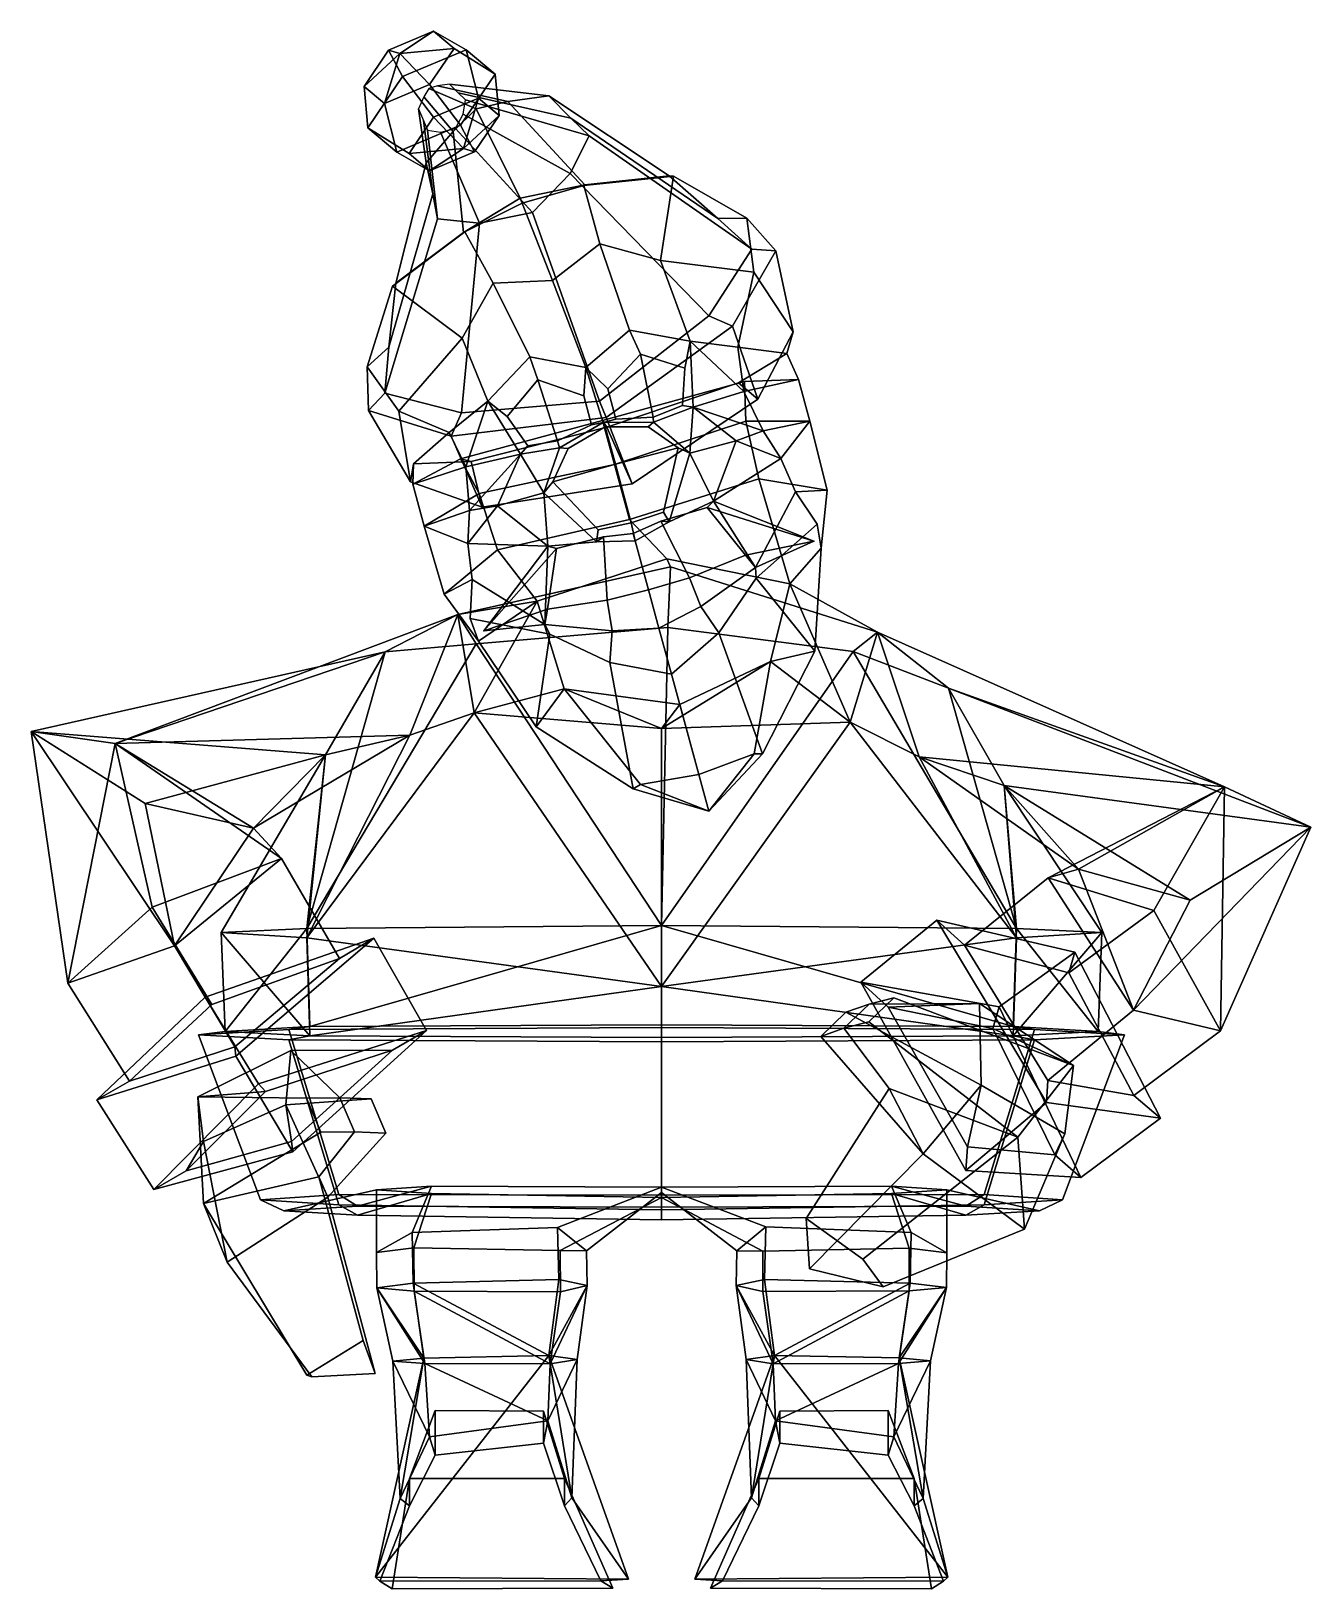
# Model space of a CAD drawing. Extents: x -194 to 195, y -153 to 321.
import ezdxf

# ---------------------------------------------------------------- set-up
doc = ezdxf.new("R2010")
doc.units = 0

msp = doc.modelspace()

# ---------------------------------------------------------------- linework, layer by layer
for p in [(44.400238, 165.592468, 88.945946), (-55.967815, 138.32309, 88.945946)]:
    msp.add_point(p)
for points in [[(-81.550056, 313.857483, -32.268929), (-71.271187, 320.657928, -43.450867), (-84.947319, 314.868378, -47.963425)], [(-71.271187, 320.657928, -43.450867), (-61.337639, 315.026398, -54.445515), (-80.678551, 306.838745, -60.827171), (-84.947319, 314.868378, -47.963425)], [(-65.035973, 315.422852, -30.93787), (-71.271187, 320.657928, -43.450867), (-81.550056, 313.857483, -32.268929)], [(-52.51968, 307.622833, -36.749393), (-61.337639, 315.026398, -54.445515), (-71.271187, 320.657928, -43.450867), (-65.035973, 315.422852, -30.93787)], [(-81.550056, 313.857483, -32.268929), (-84.947319, 314.868378, -47.963425), (-92.388161, 303.84375, -39.962879)], [(-92.388161, 303.84375, -39.962879), (-84.947319, 314.868378, -47.963425), (-80.678551, 306.838745, -60.827171), (-91.201538, 291.247559, -49.512756)], [(-86.152946, 298.608643, -27.449883), (-81.550056, 313.857483, -32.268929), (-92.388161, 303.84375, -39.962879)], [(-72.476868, 304.398193, -22.937374), (-81.550056, 313.857483, -32.268929), (-86.152946, 298.608643, -27.449883)], [(-72.476868, 304.398193, -22.937374), (-65.035973, 315.422852, -30.93787), (-81.550056, 313.857483, -32.268929)], [(-57.568222, 300.261749, -58.812225), (-71.244347, 294.472198, -63.32478), (-80.678551, 306.838745, -60.827171), (-61.337639, 315.026398, -54.445515)], [(-63.042675, 292.031677, -25.435007), (-52.51968, 307.622833, -36.749393), (-65.035973, 315.422852, -30.93787), (-72.476868, 304.398193, -22.937374)], [(-52.51968, 307.622833, -36.749393), (-51.333008, 295.026642, -46.299225), (-57.568222, 300.261749, -58.812225), (-61.337639, 315.026398, -54.445515)], [(-82.383583, 283.843994, -31.816635), (-86.152946, 298.608643, -27.449883), (-92.388161, 303.84375, -39.962879), (-91.201538, 291.247559, -49.512756)], [(-78.685188, 283.44754, -55.324238), (-91.201538, 291.247559, -49.512756), (-80.678551, 306.838745, -60.827171), (-71.244347, 294.472198, -63.32478)], [(-63.042675, 292.031677, -25.435007), (-72.476868, 304.398193, -22.937374), (-86.152946, 298.608643, -27.449883), (-82.383583, 283.843994, -31.816635)], [(-72.736961, 303.213867, -30.143303), (-74.233589, 300.661835, -30.473351), (-65.344604, 290.144135, 21.008839), (-58.262798, 296.989685, 23.439465)], [(-72.736961, 303.213867, -30.143303), (-58.262798, 296.989685, 23.439465), (-48.699615, 299.255768, 19.951427), (-70.051102, 303.992096, -31.164192)], [(-70.051102, 303.992096, -31.164192), (-48.699615, 299.255768, 19.951427), (-36.259422, 300.978424, 14.225358), (-66.440498, 304.536041, -32.749695)], [(-66.440498, 304.536041, -32.749695), (-36.259422, 300.978424, 14.225358), (-29.564932, 294.165039, 3.63402), (-63.76004, 301.869263, -35.229679)], [(-63.042675, 292.031677, -25.435007), (-58.773899, 284.002014, -38.298729), (-51.333008, 295.026642, -46.299225), (-52.51968, 307.622833, -36.749393)], [(-74.233589, 300.661835, -30.473351), (-75.80645, 297.078491, -31.202677), (-73.532944, 280.574554, 16.593243), (-65.344604, 290.144135, 21.008839)], [(-62.171135, 285.012878, -53.993176), (-71.244347, 294.472198, -63.32478), (-57.568222, 300.261749, -58.812225)], [(-63.76004, 301.869263, -35.229679), (-29.564932, 294.165039, 3.63402), (-23.912708, 288.807129, -4.925423), (-61.534508, 299.768585, -37.240604)], [(-61.534508, 299.768585, -37.240604), (-23.912708, 288.807129, -4.925423), (-29.725878, 277.362885, -12.572172), (-62.208046, 295.446594, -38.735722)], [(-51.333008, 295.026642, -46.299225), (-62.171135, 285.012878, -53.993176), (-57.568222, 300.261749, -58.812225)], [(-44.922066, 269.827637, 77.136169), (-25.268433, 273.910187, 70.508743), (-48.699615, 299.255768, 19.951427), (-58.262798, 296.989685, 23.439465)], [(0.363206, 276.639404, 59.471481), (-36.259422, 300.978424, 14.225358), (-48.699615, 299.255768, 19.951427), (-25.268433, 273.910187, 70.508743)], [(15.143114, 263.702484, 37.242538), (-29.564932, 294.165039, 3.63402), (-36.259422, 300.978424, 14.225358), (0.363206, 276.639404, 59.471481)], [(-62.171135, 285.012878, -53.993176), (-78.685188, 283.44754, -55.324238), (-71.244347, 294.472198, -63.32478)], [(-75.80645, 297.078491, -31.202677), (-74.289795, 293.485046, -33.490429), (-71.470009, 271.2258, 6.296134), (-73.532944, 280.574554, 16.593243)], [(-44.922066, 269.827637, 77.136169), (-58.262798, 296.989685, 23.439465), (-65.344604, 290.144135, 21.008839), (-62.116386, 259.469635, 70.508743)], [(-62.208046, 295.446594, -38.735722), (-29.725878, 277.362885, -12.572172), (-41.206711, 265.512115, -17.243181), (-64.562607, 291.021423, -39.429031)], [(-58.773899, 284.002014, -38.298729), (-62.171135, 285.012878, -53.993176), (-51.333008, 295.026642, -46.299225)], [(25.544176, 254.345825, 17.694992), (-23.912708, 288.807129, -4.925423), (-29.564932, 294.165039, 3.63402), (15.143114, 263.702484, 37.242538)], [(-82.383583, 283.843994, -31.816635), (-91.201538, 291.247559, -49.512756), (-78.685188, 283.44754, -55.324238), (-72.449974, 278.212463, -42.811237)], [(-82.77742, 244.056946, 59.471478), (-62.116386, 259.469635, 70.508743), (-65.344604, 290.144135, 21.008839), (-73.532944, 280.574554, 16.593243)], [(-63.042675, 292.031677, -25.435007), (-82.383583, 283.843994, -31.816635), (-72.449974, 278.212463, -42.811237), (-58.773899, 284.002014, -38.298729)], [(-74.289795, 293.485046, -33.490429), (-73.129753, 290.53598, -35.325363), (-70.058113, 263.546692, -1.993933), (-71.470009, 271.2258, 6.296134)], [(-73.129753, 290.53598, -35.325363), (-69.146721, 289.921722, -37.589626), (-57.339592, 262.246887, -10.817949), (-70.058113, 263.546692, -1.993933)], [(-69.146721, 289.921722, -37.589626), (-64.562607, 291.021423, -39.429031), (-41.206711, 265.512115, -17.243181), (-57.339592, 262.246887, -10.817949)], [(-72.449974, 278.212463, -42.811237), (-78.685188, 283.44754, -55.324238), (-62.171135, 285.012878, -53.993176)], [(-58.773899, 284.002014, -38.298729), (-72.449974, 278.212463, -42.811237), (-62.171135, 285.012878, -53.993176)], [(12.452774, 234.067474, 1.319648), (-29.725878, 277.362885, -12.572172), (-23.912708, 288.807129, -4.925423), (25.544176, 254.345825, 17.694992)], [(-84.831985, 224.522644, 37.242538), (-82.77742, 244.056946, 59.471478), (-73.532944, 280.574554, 16.593243), (-71.470009, 271.2258, 6.296134)], [(-20.758842, 208.170349, -14.068624), (-41.206711, 265.512115, -17.243181), (-29.725878, 277.362885, -12.572172), (12.452774, 234.067474, 1.319648)], [(-25.619564, 273.740997, 75.908516), (1.715026, 276.594818, 64.777992), (0.363206, 276.639404, 59.471481), (-25.268433, 273.910187, 70.508743)], [(-20.745558, 255.951233, 88.926674), (-2.240277, 250.962158, 81.814919), (1.715026, 276.594818, 64.777992), (-25.619564, 273.740997, 75.908516)], [(-2.240277, 250.962158, 81.814919), (26.096788, 247.404175, 67.627472), (24.004984, 263.833435, 40.202244), (1.715026, 276.594818, 64.777992)], [(1.715026, 276.594818, 64.777992), (24.004984, 263.833435, 40.202244), (15.143114, 263.702484, 37.242538), (0.363206, 276.639404, 59.471481)], [(-86.106255, 210.590485, 17.69499), (-84.831985, 224.522644, 37.242538), (-71.470009, 271.2258, 6.296134), (-70.058113, 263.546692, -1.993933)], [(-44.354866, 268.38031, 81.786873), (-25.619564, 273.740997, 75.908516), (-25.268433, 273.910187, 70.508743), (-44.922066, 269.827637, 77.136169)], [(-35.114986, 244.802917, 95.817757), (-20.745558, 255.951233, 88.926674), (-25.619564, 273.740997, 75.908516), (-44.354866, 268.38031, 81.786873)], [(-20.758842, 208.170349, -14.068624), (-62.722767, 204.606506, 1.319646), (-57.339592, 262.246887, -10.817949), (-41.206711, 265.512115, -17.243181)], [(-44.354866, 268.38031, 81.786873), (-44.922066, 269.827637, 77.136169), (-62.116386, 259.469635, 70.508743), (-61.743778, 259.584045, 75.908516)], [(-35.114986, 244.802917, 95.817757), (-44.354866, 268.38031, 81.786873), (-61.743778, 259.584045, 75.908516), (-53.113667, 244.021851, 88.530289)], [(-62.722767, 204.606506, 1.319646), (-86.106255, 210.590485, 17.69499), (-70.058113, 263.546692, -1.993933), (-57.339592, 262.246887, -10.817949)], [(24.004984, 263.833435, 40.202244), (32.776039, 253.855652, 17.535765), (25.544176, 254.345825, 17.694992), (15.143114, 263.702484, 37.242538)], [(26.096788, 247.404175, 67.627472), (38.117188, 229.265869, 36.317451), (32.776039, 253.855652, 17.535765), (24.004984, 263.833435, 40.202244)], [(-53.113667, 244.021851, 88.530289), (-61.743778, 259.584045, 75.908516), (-83.738991, 243.105774, 64.777992), (-62.609055, 227.303894, 81.814911)], [(-61.743778, 259.584045, 75.908516), (-62.116386, 259.469635, 70.508743), (-82.77742, 244.056946, 59.471478), (-83.738991, 243.105774, 64.777992)], [(-35.114986, 244.802917, 95.817757), (-24.927944, 218.421082, 100.072624), (-11.698338, 229.756866, 97.37809), (-20.745558, 255.951233, 88.926674)], [(-20.745558, 255.951233, 88.926674), (-11.698338, 229.756866, 97.37809), (6.779383, 226.340332, 86.310616), (-2.240277, 250.962158, 81.814919)], [(32.776039, 253.855652, 17.535765), (19.59697, 230.989929, 0.03131), (12.452774, 234.067474, 1.319648), (25.544176, 254.345825, 17.694992)], [(38.117188, 229.265869, 36.317451), (27.369579, 208.702789, 14.877698), (19.59697, 230.989929, 0.03131), (32.776039, 253.855652, 17.535765)], [(21.211107, 224.540466, 70.43544), (26.096788, 247.404175, 67.627472), (-2.240277, 250.962158, 81.814919), (6.779383, 226.340332, 86.310616)], [(26.096788, 247.404175, 67.627472), (21.211107, 224.540466, 70.43544), (36.097641, 222.601471, 34.647369), (38.117188, 229.265869, 36.317451)], [(-83.738991, 243.105774, 64.777992), (-82.77742, 244.056946, 59.471478), (-84.831985, 224.522644, 37.242538), (-91.42318, 218.597626, 40.20224)], [(-62.609055, 227.303894, 81.814911), (-83.738991, 243.105774, 64.777992), (-91.42318, 218.597626, 40.20224), (-81.795296, 205.121765, 67.627472)], [(-53.113667, 244.021851, 88.530289), (-62.609055, 227.303894, 81.814911), (-54.790012, 208.174133, 86.310616), (-41.961174, 221.647217, 97.29882)], [(-35.114986, 244.802917, 95.817757), (-53.113667, 244.021851, 88.530289), (-41.961174, 221.647217, 97.29882), (-24.927944, 218.421082, 100.072624)], [(19.59697, 230.989929, 0.03131), (-18.794119, 203.156982, -16.259415), (-20.758842, 208.170349, -14.068624), (12.452774, 234.067474, 1.319648)], [(-8.357885, 222.384033, 96.71946), (-11.698338, 229.756866, 97.37809), (-24.927944, 218.421082, 100.072624), (-18.290953, 211.853821, 98.726852)], [(27.369579, 208.702789, 14.877698), (-10.900305, 183.014343, -2.20405), (-18.794119, 203.156982, -16.259415), (19.59697, 230.989929, 0.03131)], [(-8.357885, 222.384033, 96.71946), (5.125077, 218.21933, 84.60144), (6.779383, 226.340332, 86.310616), (-11.698338, 229.756866, 97.37809)], [(38.117188, 229.265869, 36.317451), (36.097641, 222.601471, 34.647369), (21.455484, 213.728088, 9.141729), (27.369579, 208.702789, 14.877698)], [(-91.42318, 218.597626, 40.20224), (-84.831985, 224.522644, 37.242538), (-86.106255, 210.590485, 17.69499), (-91.079468, 205.31723, 17.535763)], [(-66.514664, 198.656738, 70.43544), (-54.790012, 208.174133, 86.310616), (-62.609055, 227.303894, 81.814911), (-81.795296, 205.121765, 67.627472)], [(4.427008, 206.775757, 88.174049), (7.662722, 206.318298, 91.000099), (6.779383, 226.340332, 86.310616), (5.125077, 218.21933, 84.60144)], [(7.662722, 206.318298, 91.000099), (23.119909, 211.098877, 71.106812), (6.779383, 226.340332, 86.310616)], [(23.119909, 211.098877, 71.106812), (21.211107, 224.540466, 70.43544), (6.779383, 226.340332, 86.310616)], [(21.211107, 224.540466, 70.43544), (23.119909, 211.098877, 71.106812), (39.652878, 214.745056, 34.912971), (36.097641, 222.601471, 34.647369)], [(-81.795296, 205.121765, 67.627472), (-91.42318, 218.597626, 40.20224), (-91.079468, 205.31723, 17.535763), (-78.291107, 183.645966, 36.317448)], [(-39.534164, 214.633972, 96.920509), (-41.961174, 221.647217, 97.29882), (-54.790012, 208.174133, 86.310616), (-48.859509, 203.428223, 87.104935)], [(-39.534164, 214.633972, 96.920509), (-25.616243, 209.73999, 98.546539), (-24.927944, 218.421082, 100.072624), (-41.961174, 221.647217, 97.29882)], [(-23.225796, 200.94165, 99.390739), (-19.701286, 201.642883, 102.595139), (-24.927944, 218.421082, 100.072624), (-25.616243, 209.73999, 98.546539)], [(-15.798948, 202.681702, 99.769096), (-18.290953, 211.853821, 98.726852), (-24.927944, 218.421082, 100.072624), (-19.701286, 201.642883, 102.595139)], [(-18.290953, 211.853821, 98.726852), (-15.798948, 202.681702, 99.769096), (-4.539644, 203.307404, 94.46077), (-8.357885, 222.384033, 96.71946)], [(-4.539644, 203.307404, 94.46077), (4.427008, 206.775757, 88.174049), (5.125077, 218.21933, 84.60144), (-8.357885, 222.384033, 96.71946)], [(39.652878, 214.745056, 34.912971), (23.265047, 214.105347, 5.123328), (21.455484, 213.728088, 9.141729), (36.097641, 222.601471, 34.647369)], [(-33.555386, 196.058594, 95.090981), (-39.534164, 214.633972, 96.920509), (-48.859509, 203.428223, 87.104935), (-42.571918, 194.577271, 89.998756)], [(-25.616243, 209.73999, 98.546539), (-39.534164, 214.633972, 96.920509), (-33.555386, 196.058594, 95.090981), (-23.225796, 200.94165, 99.390739)], [(23.265047, 214.105347, 5.123328), (-19.881407, 202.305847, -9.954314), (-18.595612, 200.233643, -7.594342), (21.455484, 213.728088, 9.141729)], [(23.68314, 202.097839, 3.639599), (-16.24321, 188.91507, -8.495008), (-19.881407, 202.305847, -9.954314), (23.265047, 214.105347, 5.123328)], [(27.369579, 208.702789, 14.877698), (21.455484, 213.728088, 9.141729), (-18.595612, 200.233643, -7.594342), (-10.900305, 183.014343, -2.20405)], [(23.119909, 211.098877, 71.106812), (28.910719, 199.098175, 70.955635), (43.133209, 202.018372, 37.091904), (39.652878, 214.745056, 34.912971)], [(43.133209, 202.018372, 37.091904), (23.68314, 202.097839, 3.639599), (23.265047, 214.105347, 5.123328), (39.652878, 214.745056, 34.912971)], [(-91.079468, 205.31723, 17.535763), (-86.106255, 210.590485, 17.69499), (-62.722767, 204.606506, 1.319646), (-65.873657, 197.494354, 0.031308)], [(28.910719, 199.098175, 70.955635), (23.119909, 211.098877, 71.106812), (7.662722, 206.318298, 91.000099)], [(-78.291107, 183.645966, 36.317448), (-91.079468, 205.31723, 17.535763), (-65.873657, 197.494354, 0.031308), (-56.433853, 175.860596, 14.877697)], [(-81.795296, 205.121765, 67.627472), (-78.291107, 183.645966, 36.317448), (-77.372589, 189.121765, 34.647369), (-66.514664, 198.656738, 70.43544)], [(-61.420208, 188.129822, 71.106812), (-54.790012, 208.174133, 86.310616), (-66.514664, 198.656738, 70.43544)], [(-65.873657, 197.494354, 0.031308), (-62.722767, 204.606506, 1.319646), (-20.758842, 208.170349, -14.068624), (-18.794119, 203.156982, -16.259415)], [(-44.827515, 192.057007, 91.000099), (-54.790012, 208.174133, 86.310616), (-61.420208, 188.129822, 71.106812)], [(-42.571918, 194.577271, 89.998756), (-48.859509, 203.428223, 87.104935), (-54.790012, 208.174133, 86.310616), (-44.827515, 192.057007, 91.000099)], [(-4.539644, 203.307404, 94.46077), (-4.384426, 201.717834, 97.286812), (7.662722, 206.318298, 91.000099), (4.427008, 206.775757, 88.174049)], [(6.613531, 192.352722, 97.211082), (7.662722, 206.318298, 91.000099), (-4.384426, 201.717834, 97.286812)], [(20.773626, 196.041016, 94.176651), (7.662722, 206.318298, 91.000099), (6.613531, 192.352722, 97.211082)], [(20.773626, 196.041016, 94.176651), (28.910719, 199.098175, 70.955635), (7.662722, 206.318298, 91.000099)], [(-56.433853, 175.860596, 14.877697), (-65.873657, 197.494354, 0.031308), (-18.794119, 203.156982, -16.259415), (-10.900305, 183.014343, -2.20405)], [(-63.066772, 190.649506, 5.123329), (-59.837181, 189.742432, 9.14173), (-18.595612, 200.233643, -7.594342), (-19.881407, 202.305847, -9.954314)], [(-57.35117, 180.081299, 3.6396), (-63.066772, 190.649506, 5.123329), (-19.881407, 202.305847, -9.954314), (-16.24321, 188.91507, -8.495008)], [(-56.433853, 175.860596, 14.877697), (-10.900305, 183.014343, -2.20405), (-18.595612, 200.233643, -7.594342), (-59.837181, 189.742432, 9.14173)], [(-15.990191, 188.969238, 121.116989), (-19.088457, 200.372742, 116.986961), (-30.369316, 193.749084, 113.470444), (-34.95261, 183.628998, 114.667778)], [(-33.555386, 196.058594, 95.090981), (-32.950226, 193.956665, 97.286812), (-19.701286, 201.642883, 102.595139), (-23.225796, 200.94165, 99.390739)], [(-19.088457, 200.372742, 116.986961), (-19.701286, 201.642883, 102.595139), (-32.950226, 193.956665, 97.286812), (-30.369316, 193.749084, 113.470444)], [(-4.539644, 203.307404, 94.46077), (-15.798948, 202.681702, 99.769096), (-19.701286, 201.642883, 102.595139), (-4.384426, 201.717834, 97.286812)], [(-19.088457, 200.372742, 116.986961), (-6.006754, 200.368225, 113.470444), (-4.384426, 201.717834, 97.286812), (-19.701286, 201.642883, 102.595139)], [(-15.990191, 188.969238, 121.116989), (3.067498, 193.958832, 114.667778), (-6.006754, 200.368225, 113.470444), (-19.088457, 200.372742, 116.986961)], [(27.634327, 184.531586, 6.550446), (-11.691592, 172.162323, -4.063846), (-16.24321, 188.91507, -8.495008), (23.68314, 202.097839, 3.639599)], [(3.067498, 193.958832, 114.667778), (6.613531, 192.352722, 97.211082), (-4.384426, 201.717834, 97.286812), (-6.006754, 200.368225, 113.470444)], [(34.366459, 190.711853, 70.398857), (28.910719, 199.098175, 70.955635), (20.773626, 196.041016, 94.176651)], [(48.363419, 181.10376, 38.45459), (27.634327, 184.531586, 6.550446), (23.68314, 202.097839, 3.639599), (43.133209, 202.018372, 37.091904)], [(28.910719, 199.098175, 70.955635), (34.366459, 190.711853, 70.398857), (43.133209, 202.018372, 37.091904)], [(38.781731, 180.585327, 70.57756), (48.363419, 181.10376, 38.45459), (43.133209, 202.018372, 37.091904), (34.366459, 190.711853, 70.398857)], [(-66.514664, 198.656738, 70.43544), (-77.372589, 189.121765, 34.647369), (-77.525215, 182.908447, 34.912971), (-61.420208, 188.129822, 71.106812)], [(-33.555386, 196.058594, 95.090981), (-42.571918, 194.577271, 89.998756), (-44.827515, 192.057007, 91.000099), (-32.950226, 193.956665, 97.286812)], [(13.825285, 177.766602, 91.059219), (20.773626, 196.041016, 94.176651), (6.613531, 192.352722, 97.211082)], [(13.825285, 177.766602, 91.059219), (34.366459, 190.711853, 70.398857), (20.773626, 196.041016, 94.176651)], [(-78.291107, 183.645966, 36.317448), (-56.433853, 175.860596, 14.877697), (-59.837181, 189.742432, 9.14173), (-77.372589, 189.121765, 34.647369)], [(-77.525215, 182.908447, 34.912971), (-77.372589, 189.121765, 34.647369), (-59.837181, 189.742432, 9.14173), (-63.066772, 190.649506, 5.123329)], [(-74.086922, 170.17038, 37.091904), (-77.525215, 182.908447, 34.912971), (-63.066772, 190.649506, 5.123329), (-57.35117, 180.081299, 3.6396)], [(-60.342098, 174.848694, 70.955635), (-44.827515, 192.057007, 91.000099), (-61.420208, 188.129822, 71.106812)], [(-51.77673, 176.329529, 94.176651), (-44.827515, 192.057007, 91.000099), (-60.342098, 174.848694, 70.955635)], [(-51.77673, 176.329529, 94.176651), (-37.697048, 180.313782, 97.211082), (-44.827515, 192.057007, 91.000099)], [(-37.697048, 180.313782, 97.211082), (-32.950226, 193.956665, 97.286812), (-44.827515, 192.057007, 91.000099)], [(-34.95261, 183.628998, 114.667778), (-30.369316, 193.749084, 113.470444), (-32.950226, 193.956665, 97.286812), (-37.697048, 180.313782, 97.211082)], [(-11.152502, 171.163574, 115.062111), (-1.373802, 174.360779, 109.832085), (3.067498, 193.958832, 114.667778), (-15.990191, 188.969238, 121.116989)], [(-1.373802, 174.360779, 109.832085), (0.396893, 171.402832, 96.962357), (6.613531, 192.352722, 97.211082), (3.067498, 193.958832, 114.667778)], [(0.396893, 171.402832, 96.962357), (13.825285, 177.766602, 91.059219), (6.613531, 192.352722, 97.211082)], [(38.781731, 180.585327, 70.57756), (34.366459, 190.711853, 70.398857), (13.825285, 177.766602, 91.059219), (26.66935, 157.602814, 97.368568)], [(-61.420208, 188.129822, 71.106812), (-77.525215, 182.908447, 34.912971), (-74.086922, 170.17038, 37.091904), (-60.342098, 174.848694, 70.955635)], [(-51.870014, 162.930725, 6.550448), (-57.35117, 180.081299, 3.6396), (-16.24321, 188.91507, -8.495008), (-11.691592, 172.162323, -4.063846)], [(-11.152502, 171.163574, 115.062111), (-15.990191, 188.969238, 121.116989), (-34.95261, 183.628998, 114.667778), (-21.204649, 168.972839, 109.832085)], [(-68.014542, 149.484558, 38.45459), (-74.086922, 170.17038, 37.091904), (-57.35117, 180.081299, 3.6396), (-51.870014, 162.930725, 6.550448)], [(-36.536213, 164.083679, 91.059219), (-37.697048, 180.313782, 97.211082), (-51.77673, 176.329529, 94.176651)], [(-21.204649, 168.972839, 109.832085), (-34.95261, 183.628998, 114.667778), (-37.697048, 180.313782, 97.211082), (-21.733755, 165.390076, 96.962357)], [(-21.733755, 165.390076, 96.962357), (-37.697048, 180.313782, 97.211082), (-36.536213, 164.083679, 91.059219)], [(37.053749, 152.570618, 26.611164), (-0.302464, 160.147766, 4.366462), (-11.691592, 172.162323, -4.063846), (27.634327, 184.531586, 6.550446)], [(38.781731, 180.585327, 70.57756), (26.66935, 157.602814, 97.368568), (26.854784, 154.314667, 88.357384), (45.32645, 170.697266, 73.747841)], [(46.61166, 163.414001, 42.563702), (37.053749, 152.570618, 26.611164), (27.634327, 184.531586, 6.550446), (48.363419, 181.10376, 38.45459)], [(46.61166, 163.414001, 42.563702), (48.363419, 181.10376, 38.45459), (38.781731, 180.585327, 70.57756), (45.32645, 170.697266, 73.747841)], [(-60.803986, 164.854614, 70.398857), (-51.77673, 176.329529, 94.176651), (-60.342098, 174.848694, 70.955635)], [(-36.536213, 164.083679, 91.059219), (-51.77673, 176.329529, 94.176651), (-60.803986, 164.854614, 70.398857)], [(11.91435, 175.775269, 105.059441), (13.825285, 177.766602, 91.059219), (0.396893, 171.402832, 96.962357), (-2.200092, 171.668701, 105.176552)], [(-2.200092, 171.668701, 105.176552), (6.598056, 154.393341, 116.121025), (23.599962, 161.283417, 107.453453), (11.91435, 175.775269, 105.059441)], [(11.91435, 175.775269, 105.059441), (44.400238, 165.592468, 88.945946), (13.825285, 177.766602, 91.059219)], [(23.599962, 161.283417, 107.453453), (44.400238, 165.592468, 88.945946), (11.91435, 175.775269, 105.059441)], [(44.400238, 165.592468, 88.945946), (26.66935, 157.602814, 97.368568), (13.825285, 177.766602, 91.059219)], [(-60.342098, 174.848694, 70.955635), (-74.086922, 170.17038, 37.091904), (-60.803986, 164.854614, 70.398857)], [(-39.743732, 147.29422, 26.021046), (-51.870014, 162.930725, 6.550448), (-11.691592, 172.162323, -4.063846), (-0.302464, 160.147766, 4.366462)], [(-11.152502, 171.163574, 115.062111), (-21.204649, 168.972839, 109.832085), (-21.733755, 165.390076, 96.962357), (-9.937616, 165.706604, 102.881844)], [(-11.152502, 171.163574, 115.062111), (-9.937616, 165.706604, 102.881844), (0.396893, 171.402832, 96.962357), (-1.373802, 174.360779, 109.832085)], [(6.598056, 154.393341, 116.121025), (-2.200092, 171.668701, 105.176552), (-10.543481, 167.936523, 107.925117), (-5.88511, 150.790894, 116.804733)], [(-10.543481, 167.936523, 107.925117), (-2.200092, 171.668701, 105.176552), (0.396893, 171.402832, 96.962357), (-9.937616, 165.706604, 102.881844)], [(26.854784, 154.314667, 88.357384), (44.659401, 132.161316, 58.558132), (46.61166, 163.414001, 42.563702), (45.32645, 170.697266, 73.747841)], [(-59.487854, 153.886047, 70.57756), (-60.803986, 164.854614, 70.398857), (-74.086922, 170.17038, 37.091904), (-68.014542, 149.484558, 38.45459)], [(-19.628357, 166.933533, 105.176552), (-33.880325, 163.33313, 105.059441), (-36.625957, 144.92041, 107.453453), (-18.474976, 147.581177, 116.121025)], [(-33.880325, 163.33313, 105.059441), (-19.628357, 166.933533, 105.176552), (-21.733755, 165.390076, 96.962357), (-36.536213, 164.083679, 91.059219)], [(-10.543481, 167.936523, 107.925117), (-9.937616, 165.706604, 102.881844), (-21.733755, 165.390076, 96.962357), (-19.628357, 166.933533, 105.176552)], [(-18.474976, 147.581177, 116.121025), (-5.88511, 150.790894, 116.804733), (-10.543481, 167.936523, 107.925117), (-19.628357, 166.933533, 105.176552)], [(-57.551998, 135.113342, 42.563702), (-68.014542, 149.484558, 38.45459), (-51.870014, 162.930725, 6.550448), (-39.743732, 147.29422, 26.021046)], [(-59.487854, 153.886047, 70.57756), (-37.410843, 140.192627, 97.368568), (-36.536213, 164.083679, 91.059219), (-60.803986, 164.854614, 70.398857)], [(-33.880325, 163.33313, 105.059441), (-36.536213, 164.083679, 91.059219), (-55.967815, 138.32309, 88.945946)], [(-55.967815, 138.32309, 88.945946), (-36.536213, 164.083679, 91.059219), (-37.410843, 140.192627, 97.368568)], [(-36.625957, 144.92041, 107.453453), (-33.880325, 163.33313, 105.059441), (-55.967815, 138.32309, 88.945946)], [(6.598056, 154.393341, 116.121025), (10.002751, 145.682251, 106.215393), (26.66935, 157.602814, 97.368568), (23.599962, 161.283417, 107.453453)], [(26.66935, 157.602814, 97.368568), (44.400238, 165.592468, 88.945946), (23.599962, 161.283417, 107.453453)], [(44.659401, 132.161316, 58.558132), (31.220467, 128.98291, 53.390259), (37.053749, 152.570618, 26.611164), (46.61166, 163.414001, 42.563702)], [(0.775942, 157.764679, 0.016752), (-63.903481, 143.310791, -0.056639), (-39.743732, 147.29422, 26.021046), (-0.302464, 160.147766, 4.366462)], [(0.775942, 157.764679, 0.016752), (-0.016153, 139.271912, -50.442944), (-58.338932, 134.391907, -42.120823), (-63.903481, 143.310791, -0.056639)], [(-0.302464, 160.147766, 4.366462), (37.053749, 152.570618, 26.611164), (63.66922, 137.891846, -0.388063), (0.775942, 157.764679, 0.016752)], [(0.775942, 157.764679, 0.016752), (63.66922, 137.891846, -0.388063), (56.352325, 132.043488, -41.779495), (-0.016153, 139.271912, -50.442944)], [(15.473142, 137.685242, 108.263252), (26.854784, 154.314667, 88.357384), (26.66935, 157.602814, 97.368568), (10.002751, 145.682251, 106.215393)], [(-57.551998, 135.113342, 42.563702), (-60.129082, 142.045654, 73.747841), (-59.487854, 153.886047, 70.57756), (-68.014542, 149.484558, 38.45459)], [(-59.487854, 153.886047, 70.57756), (-60.129082, 142.045654, 73.747841), (-35.906864, 137.262695, 88.357384), (-37.410843, 140.192627, 97.368568)], [(-5.88511, 150.790894, 116.804733), (-2.722489, 139.150513, 111.686768), (10.002751, 145.682251, 106.215393), (6.598056, 154.393341, 116.121025)], [(28.768162, 100.899643, 90.310051), (44.659401, 132.161316, 58.558132), (26.854784, 154.314667, 88.357384), (15.473142, 137.685242, 108.263252)], [(55.413094, 110.538635, 55.646755), (37.053749, 152.570618, 26.611164), (31.220467, 128.98291, 53.390259)], [(63.66922, 137.891846, -0.388063), (37.053749, 152.570618, 26.611164), (55.413094, 110.538635, 55.646755)], [(-63.903481, 143.310791, -0.056639), (-58.926655, 113.320984, 55.586124), (-39.743732, 147.29422, 26.021046)], [(-58.926655, 113.320984, 55.586124), (-31.593084, 120.662354, 53.390259), (-39.743732, 147.29422, 26.021046)], [(-40.053253, 109.145416, 58.558132), (-57.551998, 135.113342, 42.563702), (-39.743732, 147.29422, 26.021046), (-31.593084, 120.662354, 53.390259)], [(-18.474976, 147.581177, 116.121025), (-36.625957, 144.92041, 107.453453), (-37.410843, 140.192627, 97.368568), (-17.003454, 138.344788, 106.215401)], [(-5.88511, 150.790894, 116.804733), (-18.474976, 147.581177, 116.121025), (-17.003454, 138.344788, 106.215401), (-2.722489, 139.150513, 111.686768)], [(-78.469681, 106.608185, 26.067293), (-63.903481, 143.310791, -0.056639), (-168.025497, 103.994141, 14.429974)], [(-85.948837, 131.961792, -32.927528), (-168.025497, 103.994141, 14.429974), (-63.903481, 143.310791, -0.056639)], [(-85.948837, 131.961792, -32.927528), (-63.903481, 143.310791, -0.056639), (-58.338932, 134.391907, -42.120823)], [(-78.469681, 106.608185, 26.067293), (-58.926655, 113.320984, 55.586124), (-63.903481, 143.310791, -0.056639)], [(-37.410843, 140.192627, 97.368568), (-36.625957, 144.92041, 107.453453), (-55.967815, 138.32309, 88.945946)], [(1.087167, 125.128662, 114.629463), (15.473142, 137.685242, 108.263252), (10.002751, 145.682251, 106.215393), (-2.722489, 139.150513, 111.686768)], [(-35.906864, 137.262695, 88.357384), (-60.129082, 142.045654, 73.747841), (-57.551998, 135.113342, 42.563702), (-40.053253, 109.145416, 58.558132)], [(-1.927172, 48.693878, -103.878754), (-58.338932, 134.391907, -42.120823), (-0.016153, 139.271912, -50.442944)], [(-17.674997, 128.679077, 108.263252), (-17.003454, 138.344788, 106.215401), (-37.410843, 140.192627, 97.368568), (-35.906864, 137.262695, 88.357384)], [(1.087167, 125.128662, 114.629463), (-2.722489, 139.150513, 111.686768), (-17.003454, 138.344788, 106.215401), (-17.674997, 128.679077, 108.263252)], [(-1.927172, 48.693878, -103.878754), (-0.016153, 139.271912, -50.442944), (56.352325, 132.043488, -41.779495)], [(12.402257, 83.482208, 93.551987), (28.768162, 100.899643, 90.310051), (15.473142, 137.685242, 108.263252), (1.087167, 125.128662, 114.629463)], [(76.391525, 100.006134, 29.85121), (63.66922, 137.891846, -0.388063), (55.413094, 110.538635, 55.646755)], [(85.259247, 120.828094, -34.329384), (56.352325, 132.043488, -41.779495), (63.66922, 137.891846, -0.388063)], [(76.391525, 100.006134, 29.85121), (169.182693, 90.86058, 28.953918), (63.66922, 137.891846, -0.388063)], [(85.259247, 120.828094, -34.329384), (63.66922, 137.891846, -0.388063), (169.182693, 90.86058, 28.953918)], [(-109.804375, 47.755951, -68.993019), (-58.338932, 134.391907, -42.120823), (-1.927172, 48.693878, -103.878754)], [(-109.804375, 47.755951, -68.993019), (-85.948837, 131.961792, -32.927528), (-58.338932, 134.391907, -42.120823)], [(-10.527375, 90.223282, 90.310051), (-17.674997, 128.679077, 108.263252), (-35.906864, 137.262695, 88.357384), (-40.053253, 109.145416, 58.558132)], [(-85.948837, 131.961792, -32.927528), (-193.602646, 107.735657, -20.554571), (-168.025497, 103.994141, 14.429974)], [(-104.148941, 100.557831, -13.057947), (-193.602646, 107.735657, -20.554571), (-85.948837, 131.961792, -32.927528)], [(-109.804375, 47.755951, -68.993019), (-104.148941, 100.557831, -13.057947), (-85.948837, 131.961792, -32.927528)], [(12.402257, 83.482208, 93.551987), (1.087167, 125.128662, 114.629463), (-17.674997, 128.679077, 108.263252), (-10.527375, 90.223282, 90.310051)], [(105.950035, 47.755951, -68.993019), (-1.927172, 48.693878, -103.878754), (56.352325, 132.043488, -41.779495)], [(3.589558, 115.918335, 48.460213), (-1.927171, 108.63974, 62.808678), (31.220467, 128.98291, 53.390259)], [(-1.927171, 108.63974, 62.808678), (55.413094, 110.538635, 55.646755), (31.220467, 128.98291, 53.390259)], [(26.252331, 100.933487, 74.403366), (9.367338, 94.652557, 70.107292), (3.589558, 115.918335, 48.460213), (31.220467, 128.98291, 53.390259)], [(28.768162, 100.899643, 90.310051), (26.252331, 100.933487, 74.403366), (31.220467, 128.98291, 53.390259), (44.659401, 132.161316, 58.558132)], [(105.950035, 47.755951, -68.993019), (56.352325, 132.043488, -41.779495), (85.259247, 120.828094, -34.329384)], [(-1.927171, 108.63974, 62.808678), (-31.593084, 120.662354, 53.390259), (-58.926655, 113.320984, 55.586124)], [(-10.527375, 90.223282, 90.310051), (-40.053253, 109.145416, 58.558132), (-31.593084, 120.662354, 53.390259), (-8.374562, 91.525574, 74.403366)], [(-8.374562, 91.525574, 74.403366), (-31.593084, 120.662354, 53.390259), (3.589558, 115.918335, 48.460213), (9.367338, 94.652557, 70.107292)], [(3.589558, 115.918335, 48.460213), (-31.593084, 120.662354, 53.390259), (-1.927171, 108.63974, 62.808678)], [(105.950035, 47.755951, -68.993019), (85.259247, 120.828094, -34.329384), (102.229607, 91.244965, -11.011186)], [(85.259247, 120.828094, -34.329384), (169.182693, 90.86058, 28.953918), (195.461792, 78.564926, -3.033074)], [(102.229607, 91.244965, -11.011186), (85.259247, 120.828094, -34.329384), (195.461792, 78.564926, -3.033074)], [(-1.927171, 30.165344, 118.979767), (-58.926655, 113.320984, 55.586124), (-109.804375, 44.956696, 87.559349)], [(-109.804375, 44.956696, 87.559349), (-58.926655, 113.320984, 55.586124), (-78.469681, 106.608185, 26.067293)], [(-1.927171, 30.165344, 118.979767), (-1.927171, 108.63974, 62.808678), (-58.926655, 113.320984, 55.586124)], [(-1.927171, 30.165344, 118.979767), (55.413094, 110.538635, 55.646755), (-1.927171, 108.63974, 62.808678)], [(-1.927171, 30.165344, 118.979767), (105.950035, 44.956711, 87.559349), (55.413094, 110.538635, 55.646755)], [(105.950035, 44.956711, 87.559349), (76.391525, 100.006134, 29.85121), (55.413094, 110.538635, 55.646755)], [(-158.902695, 85.824524, -38.831673), (-193.602646, 107.735657, -20.554571), (-104.148941, 100.557831, -13.057947)], [(-182.411896, 31.154999, 2.896738), (-168.025497, 103.994141, 14.429974), (-193.602646, 107.735657, -20.554571)], [(-150.052429, 42.484161, -26.92878), (-182.411896, 31.154999, 2.896738), (-193.602646, 107.735657, -20.554571)], [(-150.052429, 42.484161, -26.92878), (-193.602646, 107.735657, -20.554571), (-158.902695, 85.824524, -38.831673)], [(-78.469681, 106.608185, 26.067293), (-168.025497, 103.994141, 14.429974), (-125.985718, 78.253113, -4.570409)], [(-104.148941, 100.557831, -13.057947), (-78.469681, 106.608185, 26.067293), (-125.985718, 78.253113, -4.570409)], [(-109.804375, 44.956696, 87.559349), (-78.469681, 106.608185, 26.067293), (-104.148941, 100.557831, -13.057947)], [(-182.411896, 31.154999, 2.896738), (-156.793839, 54.268463, 30.04896), (-168.025497, 103.994141, 14.429974)], [(-117.490242, 69.050842, -2.508864), (-125.985718, 78.253113, -4.570409), (-168.025497, 103.994141, 14.429974)], [(-117.490242, 69.050842, -2.508864), (-168.025497, 103.994141, 14.429974), (-156.793839, 54.268463, 30.04896)], [(-158.902695, 85.824524, -38.831673), (-104.148941, 100.557831, -13.057947), (-125.985718, 78.253113, -4.570409)], [(-109.804375, 44.956696, 87.559349), (-104.148941, 100.557831, -13.057947), (-135.809021, 46.51265, 0.540683)], [(-135.809021, 46.51265, 0.540683), (-104.148941, 100.557831, -13.057947), (-109.804375, 47.755951, -68.993019)], [(12.402257, 83.482208, 93.551987), (9.367338, 94.652557, 70.107292), (26.252331, 100.933487, 74.403366)], [(12.402257, 83.482208, 93.551987), (26.252331, 100.933487, 74.403366), (28.768162, 100.899643, 90.310051)], [(105.950035, 44.956711, 87.559349), (102.229607, 91.244965, -11.011186), (76.391525, 100.006134, 29.85121)], [(102.229607, 91.244965, -11.011186), (124.789665, 65.866882, 16.80797), (76.391525, 100.006134, 29.85121)], [(76.391525, 100.006134, 29.85121), (124.789665, 65.866882, 16.80797), (169.182693, 90.86058, 28.953918)], [(12.402257, 83.482208, 93.551987), (-10.527375, 90.223282, 90.310051), (-8.374562, 91.525574, 74.403366)], [(12.402257, 83.482208, 93.551987), (-8.374562, 91.525574, 74.403366), (9.367338, 94.652557, 70.107292)], [(105.950035, 44.956711, 87.559349), (131.954681, 46.51265, 0.540684), (102.229607, 91.244965, -11.011186)], [(131.954681, 46.51265, 0.540684), (105.950035, 47.755951, -68.993019), (102.229607, 91.244965, -11.011186)], [(158.778793, 56.402191, -15.252992), (124.789665, 65.866882, 16.80797), (102.229607, 91.244965, -11.011186)], [(158.778793, 56.402191, -15.252992), (102.229607, 91.244965, -11.011186), (195.461792, 78.564926, -3.033074)], [(115.601524, 63.147293, 18.011885), (169.182693, 90.86058, 28.953918), (124.789665, 65.866882, 16.80797)], [(115.601524, 63.147293, 18.011885), (147.677795, 53.247131, 59.199291), (169.182693, 90.86058, 28.953918)], [(167.987976, 16.674255, 45.869572), (169.182693, 90.86058, 28.953918), (147.677795, 53.247131, 59.199291)], [(167.987976, 16.674255, 45.869572), (195.461792, 78.564926, -3.033074), (169.182693, 90.86058, 28.953918)], [(-150.052429, 42.484161, -26.92878), (-158.902695, 85.824524, -38.831673), (-125.985718, 78.253113, -4.570409)], [(-150.052429, 42.484161, -26.92878), (-125.985718, 78.253113, -4.570409), (-117.490242, 69.050842, -2.508864)], [(141.541672, 22.94487, 9.450923), (158.778793, 56.402191, -15.252992), (195.461792, 78.564926, -3.033074)], [(141.541672, 22.94487, 9.450923), (195.461792, 78.564926, -3.033074), (167.987976, 16.674255, 45.869572)], [(-156.793839, 54.268463, 30.04896), (-138.638504, 24.669846, 40.126286), (-99.871407, 38.630432, 5.787706), (-117.490242, 69.050842, -2.508864)], [(-117.490242, 69.050842, -2.508864), (-99.871407, 38.630432, 5.787706), (-131.713013, 11.840271, -21.003876), (-150.052429, 42.484161, -26.92878)], [(115.601524, 63.147293, 18.011885), (141.541672, 22.94487, 9.450923), (115.542358, 1.543045, 22.735703), (90.212212, 42.669037, 33.525772)], [(147.677795, 53.247131, 59.199291), (115.601524, 63.147293, 18.011885), (90.212212, 42.669037, 33.525772), (121.878098, 34.28952, 75.999046)], [(141.541672, 22.94487, 9.450923), (115.601524, 63.147293, 18.011885), (124.789665, 65.866882, 16.80797)], [(141.541672, 22.94487, 9.450923), (124.789665, 65.866882, 16.80797), (158.778793, 56.402191, -15.252992)], [(-163.674454, 1.387527, 11.10017), (-138.638504, 24.669846, 40.126286), (-156.793839, 54.268463, 30.04896), (-182.411896, 31.154999, 2.896738)], [(141.696045, -3.003281, 60.903473), (167.987976, 16.674255, 45.869572), (147.677795, 53.247131, 59.199291), (121.878098, 34.28952, 75.999046)], [(-134.622482, 16.497742, 1.573749), (-135.809021, 46.51265, 0.540683), (-109.804375, 47.755951, -68.993019)], [(-134.622482, 16.497742, 1.573749), (-109.804375, 47.755951, -68.993019), (-108.842026, 17.938446, -78.9991)], [(-108.842026, 17.938446, -78.9991), (-109.804375, 47.755951, -68.993019), (-1.927172, 48.693878, -103.878754)], [(-108.842026, 17.938446, -78.9991), (-1.927172, 48.693878, -103.878754), (-1.922106, 18.464081, -109.586929)], [(104.987679, 17.938446, -78.9991), (-1.922106, 18.464081, -109.586929), (-1.927172, 48.693878, -103.878754)], [(104.987679, 17.938446, -78.9991), (-1.927172, 48.693878, -103.878754), (105.950035, 47.755951, -68.993019)], [(115.10347, -5.136566, 13.30951), (90.571098, -25.81839, 25.060276), (58.653564, 31.414261, 43.581638), (81.791054, 50.34613, 29.316185)], [(81.791054, 50.34613, 29.316185), (58.653564, 31.414261, 43.581638), (100.658607, 23.93338, 102.785767), (123.720413, 40.549347, 87.244637)], [(115.10347, -5.136566, 13.30951), (81.791054, 50.34613, 29.316185), (90.212212, 42.669037, 33.525772), (115.542358, 1.543045, 22.735703)], [(81.791054, 50.34613, 29.316185), (123.720413, 40.549347, 87.244637), (121.878098, 34.28952, 75.999046), (90.212212, 42.669037, 33.525772)], [(130.768143, 16.497757, 1.57375), (104.987679, 17.938446, -78.9991), (105.950035, 47.755951, -68.993019)], [(130.768143, 16.497757, 1.57375), (105.950035, 47.755951, -68.993019), (131.954681, 46.51265, 0.540684)], [(-89.430222, 44.815948, 5.244263), (-140.731064, 26.919891, 52.759621), (-124.508797, 0.579178, 62.375694), (-73.452705, 16.806244, 12.822941)], [(-89.430222, 44.815948, 5.244263), (-99.871407, 38.630432, 5.787706), (-138.638504, 24.669846, 40.126286), (-140.731064, 26.919891, 52.759621)], [(-108.842026, 15.132889, 77.905914), (-135.809021, 46.51265, 0.540683), (-134.622482, 16.497742, 1.573749)], [(-108.842026, 15.132889, 77.905914), (-109.804375, 44.956696, 87.559349), (-135.809021, 46.51265, 0.540683)], [(-131.339767, 8.949539, -32.191692), (-131.713013, 11.840271, -21.003876), (-99.871407, 38.630432, 5.787706), (-89.430222, 44.815948, 5.244263)], [(-131.339767, 8.949539, -32.191692), (-89.430222, 44.815948, 5.244263), (-73.452705, 16.806244, 12.822941), (-114.024185, -20.134796, -27.508966)], [(-108.842026, 15.132889, 77.905914), (-1.927171, 30.165344, 118.979767), (-109.804375, 44.956696, 87.559349)], [(104.987679, 15.132889, 77.905914), (105.950035, 44.956711, 87.559349), (-1.927171, 30.165344, 118.979767)], [(104.987679, 15.132889, 77.905914), (131.954681, 46.51265, 0.540684), (105.950035, 44.956711, 87.559349)], [(104.987679, 15.132889, 77.905914), (130.768143, 16.497757, 1.57375), (131.954681, 46.51265, 0.540684)], [(-150.052429, 42.484161, -26.92878), (-131.713013, 11.840271, -21.003876), (-163.674454, 1.387527, 11.10017), (-182.411896, 31.154999, 2.896738)], [(125.519737, -27.904015, 79.139244), (149.74971, -9.941315, 65.45475), (123.720413, 40.549347, 87.244637), (100.658607, 23.93338, 102.785767)], [(149.74971, -9.941315, 65.45475), (141.696045, -3.003281, 60.903473), (121.878098, 34.28952, 75.999046), (123.720413, 40.549347, 87.244637)], [(-108.842026, 15.132889, 77.905914), (-1.927171, 14.636017, 108.501472), (-1.927171, 30.165344, 118.979767)], [(104.987679, 15.132889, 77.905914), (-1.927171, 30.165344, 118.979767), (-1.927171, 14.636017, 108.501472)], [(90.571098, -25.81839, 25.060276), (91.056068, -18.613327, 35.247425), (66.931709, 23.891647, 47.751041), (58.653564, 31.414261, 43.581638)], [(58.653564, 31.414261, 43.581638), (66.931709, 23.891647, 47.751041), (98.787376, 17.322403, 91.034805), (100.658607, 23.93338, 102.785767)], [(-156.318832, -31.564095, 19.722662), (-124.508797, 0.579178, 62.375694), (-140.731064, 26.919891, 52.759621), (-173.650253, -4.344681, 12.256716)], [(-173.650253, -4.344681, 12.256716), (-140.731064, 26.919891, 52.759621), (-138.638504, 24.669846, 40.126286), (-163.674454, 1.387527, 11.10017)], [(46.46954, 14.982788, 95.971222), (53.446964, 17.482346, 104.077293), (61.155842, 24.73764, 96.601723), (54.130981, 22.341553, 88.512024)], [(53.446964, 17.482346, 104.077293), (61.057262, 19.398376, 112.30542), (68.68927, 26.743912, 104.87188), (61.155842, 24.73764, 96.601723)], [(54.130981, 22.341553, 88.512024), (61.155842, 24.73764, 96.601723), (94.774117, 24.938187, 69.836487), (95.197906, 0.146805, 48.414654)], [(61.057262, 19.398376, 112.30542), (106.336227, -15.634674, 97.040176), (123.317032, 6.073837, 78.291336), (68.68927, 26.743912, 104.87188)], [(61.155842, 24.73764, 96.601723), (68.68927, 26.743912, 104.87188), (123.317032, 6.073837, 78.291336), (94.774117, 24.938187, 69.836487)], [(95.197906, 0.146805, 48.414654), (94.774117, 24.938187, 69.836487), (66.931709, 23.891647, 47.751041), (91.056068, -18.613327, 35.247425)], [(94.774117, 24.938187, 69.836487), (123.317032, 6.073837, 78.291336), (98.787376, 17.322403, 91.034805), (66.931709, 23.891647, 47.751041)], [(125.519737, -27.904015, 79.139244), (100.658607, 23.93338, 102.785767), (98.787376, 17.322403, 91.034805), (117.587906, -21.046432, 74.688622)], [(46.46954, 14.982788, 95.971222), (54.130981, 22.341553, 88.512024), (95.197906, 0.146805, 48.414654), (77.560036, -20.702545, 67.508469)], [(53.446964, 17.482346, 104.077293), (67.250114, -0.834167, 99.472916), (106.336227, -15.634674, 97.040176), (61.057262, 19.398376, 112.30542)], [(141.541672, 22.94487, 9.450923), (167.987976, 16.674255, 45.869572), (141.696045, -3.003281, 60.903473), (115.542358, 1.543045, 22.735703)], [(-115.290718, 17.05925, -90.831833), (-142.68335, 15.406616, 1.593703), (-134.622482, 16.497742, 1.573749), (-108.842026, 17.938446, -78.9991)], [(-123.833817, -34.749222, 2.510929), (-142.68335, 15.406616, 1.593703), (-115.290718, 17.05925, -90.831833), (-100.014145, -33.096596, -89.914604)], [(-142.68335, 15.406616, 1.593703), (-115.290718, 13.888962, 86.470825), (-108.842026, 15.132889, 77.905914), (-134.622482, 16.497742, 1.573749)], [(-115.290718, 13.888962, 86.470825), (-142.68335, 15.406616, 1.593703), (-123.833817, -34.749222, 2.510929), (-100.014145, -36.266876, 87.388054)], [(-73.452705, 16.806244, 12.822941), (-124.508797, 0.579178, 62.375694), (-122.389503, -1.820984, 49.145447), (-83.715981, 10.73671, 13.395112)], [(-115.290718, 17.05925, -90.831833), (-108.842026, 17.938446, -78.9991), (-1.922106, 18.464081, -109.586929), (-1.927094, 17.71611, -125.406319)], [(-100.014145, -33.096596, -89.914604), (-115.290718, 17.05925, -90.831833), (-1.927094, 17.71611, -125.406319), (-1.927172, -33.333084, -124.473)], [(-1.927171, 13.311371, 121.044106), (-1.927171, 14.636017, 108.501472), (-108.842026, 15.132889, 77.905914), (-115.290718, 13.888962, 86.470825)], [(-114.024185, -20.134796, -27.508966), (-73.452705, 16.806244, 12.822941), (-83.715981, 10.73671, 13.395112), (-114.440857, -17.020355, -15.423736)], [(96.159805, -33.096596, -89.914604), (-1.927172, -33.333084, -124.473), (-1.927094, 17.71611, -125.406319), (111.436371, 17.05925, -90.831833)], [(-1.927171, 13.311371, 121.044106), (111.436371, 13.888962, 86.470825), (104.987679, 15.132889, 77.905914), (-1.927171, 14.636017, 108.501472)], [(111.436371, 17.05925, -90.831833), (-1.927094, 17.71611, -125.406319), (-1.922106, 18.464081, -109.586929), (104.987679, 17.938446, -78.9991)], [(46.46954, 14.982788, 95.971222), (77.560036, -20.702545, 67.508469), (67.250114, -0.834167, 99.472916), (53.446964, 17.482346, 104.077293)], [(119.979477, -34.749222, 2.51093), (96.159805, -33.096596, -89.914604), (111.436371, 17.05925, -90.831833), (138.82901, 15.406616, 1.593704)], [(111.436371, 13.888962, 86.470825), (96.159805, -36.266876, 87.388054), (119.979477, -34.749222, 2.51093), (138.82901, 15.406616, 1.593704)], [(120.629608, -14.617813, 57.549259), (117.587906, -21.046432, 74.688622), (98.787376, 17.322403, 91.034805), (123.317032, 6.073837, 78.291336)], [(111.436371, 17.05925, -90.831833), (104.987679, 17.938446, -78.9991), (130.768143, 16.497757, 1.57375), (138.82901, 15.406616, 1.593704)], [(138.82901, 15.406616, 1.593704), (130.768143, 16.497757, 1.57375), (104.987679, 15.132889, 77.905914), (111.436371, 13.888962, 86.470825)], [(-131.339767, 8.949539, -32.191692), (-173.650253, -4.344681, 12.256716), (-163.674454, 1.387527, 11.10017), (-131.713013, 11.840271, -21.003876)], [(-114.68116, 10.715179, 33.448853), (-83.715981, 10.73671, 13.395112), (-122.389503, -1.820984, 49.145447), (-142.888733, -3.417175, 34.342529)], [(-99.765182, -3.76004, 79.203461), (-114.68116, 10.715179, 33.448853), (-142.888733, -3.417175, 34.342529), (-109.881088, -3.819366, 84.384026)], [(-116.174744, -5.818161, 9.103969), (-114.440857, -17.020355, -15.423736), (-83.715981, 10.73671, 13.395112), (-114.68116, 10.715179, 33.448853)], [(-90.182381, -4.062119, 73.854477), (-116.174744, -5.818161, 9.103969), (-114.68116, 10.715179, 33.448853), (-99.765182, -3.76004, 79.203461)], [(-1.927171, -37.739777, 121.977699), (-1.927171, 13.311371, 121.044106), (-115.290718, 13.888962, 86.470825), (-100.014145, -36.266876, 87.388054)], [(-1.927171, -37.739777, 121.977699), (96.159805, -36.266876, 87.388054), (111.436371, 13.888962, 86.470825), (-1.927171, 13.311371, 121.044106)], [(-131.339767, 8.949539, -32.191692), (-114.024185, -20.134796, -27.508966), (-156.318832, -31.564095, 19.722662), (-173.650253, -4.344681, 12.256716)], [(108.411522, -43.681274, 74.050049), (120.629608, -14.617813, 57.549259), (123.317032, 6.073837, 78.291336), (106.336227, -15.634674, 97.040176)], [(-156.318832, -31.564095, 19.722662), (-146.493347, -25.907486, 18.622173), (-122.389503, -1.820984, 49.145447), (-124.508797, 0.579178, 62.375694)], [(77.560036, -20.702545, 67.508469), (95.197906, 0.146805, 48.414654), (120.629608, -14.617813, 57.549259), (108.411522, -43.681274, 74.050049)], [(95.197906, 0.146805, 48.414654), (91.056068, -18.613327, 35.247425), (117.587906, -21.046432, 74.688622), (120.629608, -14.617813, 57.549259)], [(115.10347, -5.136566, 13.30951), (115.542358, 1.543045, 22.735703), (141.696045, -3.003281, 60.903473), (149.74971, -9.941315, 65.45475)], [(-141.200073, -16.991806, 11.763276), (-142.888733, -3.417175, 34.342529), (-122.389503, -1.820984, 49.145447), (-146.493347, -25.907486, 18.622173)], [(-134.054337, -53.646172, 17.897249), (-141.186172, -35.798531, 48.720341), (-142.888733, -3.417175, 34.342529), (-141.200073, -16.991806, 11.763276)], [(-105.484749, -14.178177, 90.773834), (-109.881088, -3.819366, 84.384026), (-142.888733, -3.417175, 34.342529), (-141.186172, -35.798531, 48.720341)], [(-85.768188, -14.445801, 80.271896), (-103.357559, -33.872253, 31.656904), (-116.174744, -5.818161, 9.103969), (-90.182381, -4.062119, 73.854477)], [(-95.314766, -14.059113, 85.689835), (-99.765182, -3.76004, 79.203461), (-109.881088, -3.819366, 84.384026), (-105.484749, -14.178177, 90.773834)], [(-85.768188, -14.445801, 80.271896), (-90.182381, -4.062119, 73.854477), (-99.765182, -3.76004, 79.203461), (-95.314766, -14.059113, 85.689835)], [(43.038792, -55.713425, 115.895432), (42.004047, -40.420593, 127.695572), (67.250114, -0.834167, 99.472916), (77.560036, -20.702545, 67.508469)], [(42.004047, -40.420593, 127.695572), (59.228146, -52.784332, 131.267685), (106.336227, -15.634674, 97.040176), (67.250114, -0.834167, 99.472916)], [(-116.174744, -5.818161, 9.103969), (-141.200073, -16.991806, 11.763276), (-146.493347, -25.907486, 18.622173), (-114.440857, -17.020355, -15.423736)], [(-103.357559, -33.872253, 31.656904), (-134.054337, -53.646172, 17.897249), (-141.200073, -16.991806, 11.763276), (-116.174744, -5.818161, 9.103969)], [(115.10347, -5.136566, 13.30951), (149.74971, -9.941315, 65.45475), (125.519737, -27.904015, 79.139244), (90.571098, -25.81839, 25.060276)], [(-95.314766, -14.059113, 85.689835), (-105.484749, -14.178177, 90.773834), (-141.186172, -35.798531, 48.720341), (-106.099976, -27.766769, 70.101341)], [(-85.768188, -14.445801, 80.271896), (-95.314766, -14.059113, 85.689835), (-106.099976, -27.766769, 70.101341), (-103.357559, -33.872253, 31.656904)], [(-114.024185, -20.134796, -27.508966), (-114.440857, -17.020355, -15.423736), (-146.493347, -25.907486, 18.622173), (-156.318832, -31.564095, 19.722662)], [(65.465324, -61.219826, 112.149765), (108.411522, -43.681274, 74.050049), (106.336227, -15.634674, 97.040176), (59.228146, -52.784332, 131.267685)], [(90.571098, -25.81839, 25.060276), (125.519737, -27.904015, 79.139244), (117.587906, -21.046432, 74.688622), (91.056068, -18.613327, 35.247425)], [(43.038792, -55.713425, 115.895432), (77.560036, -20.702545, 67.508469), (108.411522, -43.681274, 74.050049), (65.465324, -61.219826, 112.149765)], [(-92.686897, -77.504677, 88.734619), (-106.099976, -27.766769, 70.101341), (-141.186172, -35.798531, 48.720341), (-109.801712, -88.084198, 81.155144)], [(-88.984428, -87.503365, 72.594528), (-103.357559, -33.872253, 31.656904), (-106.099976, -27.766769, 70.101341), (-92.686897, -77.504677, 88.734619)], [(-123.833817, -34.749222, 2.510929), (-100.014145, -33.096596, -89.914604), (-94.406586, -36.618332, -78.001396), (-116.824379, -38.059021, 2.571457)], [(-116.824379, -38.059021, 2.571457), (-94.406586, -36.618332, -78.001396), (-71.870277, -30.561325, -60.893707), (-88.653992, -31.694038, 2.455057)], [(-94.406586, -39.423889, 78.903618), (-116.824379, -38.059021, 2.571457), (-88.653992, -31.694038, 2.455057), (-71.870277, -32.778229, 63.08979)], [(-100.014145, -33.096596, -89.914604), (-1.927172, -33.333084, -124.473), (-1.927172, -36.955048, -108.581703), (-94.406586, -36.618332, -78.001396)], [(-94.406586, -36.618332, -78.001396), (-1.927172, -36.955048, -108.581703), (-1.927172, -30.918701, -87.188301), (-71.870277, -30.561325, -60.893707)], [(-1.927172, -40.854767, 109.516266), (-94.406586, -39.423889, 78.903618), (-71.870277, -32.778229, 63.08979), (-1.927172, -34.049866, 87.926689)], [(-88.653992, -31.694038, 2.455057), (-71.870277, -30.561325, -60.893707), (-77.780479, -44.707291, -40.586758), (-88.656235, -50.788475, 2.56917)], [(-71.870277, -32.778229, 63.08979), (-88.653992, -31.694038, 2.455057), (-88.656235, -50.788475, 2.56917), (-77.220078, -49.281937, 43.018311)], [(-71.870277, -30.561325, -60.893707), (-1.927172, -30.918701, -87.188301), (-33.583794, -43.124641, -63.376064), (-77.780479, -44.707291, -40.586758)], [(-1.927172, -34.049866, 87.926689), (-71.870277, -32.778229, 63.08979), (-77.220078, -49.281937, 43.018311), (-32.721638, -50.162552, 65.247124)], [(-1.927172, -30.918701, -87.188301), (-1.927172, -32.51503, 2.0891), (-24.769461, -50.282806, 2.165445), (-33.583794, -43.124641, -63.376064)], [(-1.927172, -32.51503, 2.0891), (-1.927172, -34.049866, 87.926689), (-32.721638, -50.162552, 65.247124), (-24.769461, -50.282806, 2.165445)], [(68.015938, -30.561325, -60.893707), (73.929291, -44.629066, -40.624607), (29.737434, -42.982399, -63.422619), (-1.927172, -30.918701, -87.188301)], [(90.552238, -36.618332, -78.001396), (68.015938, -30.561325, -60.893707), (-1.927172, -30.918701, -87.188301), (-1.927172, -36.955048, -108.581703)], [(20.908062, -50.29184, 2.107331), (-1.927172, -32.51503, 2.0891), (-1.927172, -30.918701, -87.188301), (29.737434, -42.982399, -63.422619)], [(20.908062, -50.29184, 2.107331), (28.84766, -50.32151, 65.198715), (-1.927172, -34.049866, 87.926689), (-1.927172, -32.51503, 2.0891)], [(-1.927172, -34.049866, 87.926689), (28.84766, -50.32151, 65.198715), (73.350937, -49.39949, 42.979256), (68.015938, -32.778229, 63.08979)], [(-1.927172, -40.854767, 109.516266), (-1.927172, -34.049866, 87.926689), (68.015938, -32.778229, 63.08979), (90.552238, -39.423889, 78.903618)], [(96.159805, -33.096596, -89.914604), (90.552238, -36.618332, -78.001396), (-1.927172, -36.955048, -108.581703), (-1.927172, -33.333084, -124.473)], [(84.799652, -31.694038, 2.455058), (84.794838, -50.813797, 2.524062), (73.929291, -44.629066, -40.624607), (68.015938, -30.561325, -60.893707)], [(112.970032, -38.059021, 2.571458), (84.799652, -31.694038, 2.455058), (68.015938, -30.561325, -60.893707), (90.552238, -36.618332, -78.001396)], [(68.015938, -32.778229, 63.08979), (73.350937, -49.39949, 42.979256), (84.794838, -50.813797, 2.524062), (84.799652, -31.694038, 2.455058)], [(90.552238, -39.423889, 78.903618), (68.015938, -32.778229, 63.08979), (84.799652, -31.694038, 2.455058), (112.970032, -38.059021, 2.571458)], [(119.979477, -34.749222, 2.51093), (112.970032, -38.059021, 2.571458), (90.552238, -36.618332, -78.001396), (96.159805, -33.096596, -89.914604)], [(-108.279808, -88.521706, 59.405476), (-109.801712, -88.084198, 81.155144), (-141.186172, -35.798531, 48.720341), (-134.054337, -53.646172, 17.897249)], [(-88.984428, -87.503365, 72.594528), (-108.279808, -88.521706, 59.405476), (-134.054337, -53.646172, 17.897249), (-103.357559, -33.872253, 31.656904)], [(-100.014145, -36.266876, 87.388054), (-123.833817, -34.749222, 2.510929), (-116.824379, -38.059021, 2.571457), (-94.406586, -39.423889, 78.903618)], [(-1.927171, -37.739777, 121.977699), (-100.014145, -36.266876, 87.388054), (-94.406586, -39.423889, 78.903618), (-1.927172, -40.854767, 109.516266)], [(-1.927171, -37.739777, 121.977699), (-1.927172, -40.854767, 109.516266), (90.552238, -39.423889, 78.903618), (96.159805, -36.266876, 87.388054)], [(96.159805, -36.266876, 87.388054), (90.552238, -39.423889, 78.903618), (112.970032, -38.059021, 2.571458), (119.979477, -34.749222, 2.51093)], [(43.038792, -55.713425, 115.895432), (65.465324, -61.219826, 112.149765), (59.228146, -52.784332, 131.267685), (42.004047, -40.420593, 127.695572)], [(-88.482552, -61.444527, 0.551552), (-88.656235, -50.788475, 2.56917), (-77.780479, -44.707291, -40.586758), (-77.454552, -60.083084, -18.099323)], [(-77.454552, -60.083084, -18.099323), (-77.780479, -44.707291, -40.586758), (-33.583794, -43.124641, -63.376064), (-33.194515, -58.966629, -28.150902)], [(-24.59725, -60.770294, 0.013252), (-33.194515, -58.966629, -28.150902), (-33.583794, -43.124641, -63.376064), (-24.769461, -50.282806, 2.165445)], [(20.755999, -60.739281, -0.006101), (20.908062, -50.29184, 2.107331), (29.737434, -42.982399, -63.422619), (29.345118, -58.936775, -28.172729)], [(73.608223, -60.036736, -18.13315), (29.345118, -58.936775, -28.172729), (29.737434, -42.982399, -63.422619), (73.929291, -44.629066, -40.624607)], [(84.64167, -61.391724, 0.514812), (73.608223, -60.036736, -18.13315), (73.929291, -44.629066, -40.624607), (84.794838, -50.813797, 2.524062)], [(-77.133255, -62.491539, 17.847233), (-77.220078, -49.281937, 43.018311), (-88.656235, -50.788475, 2.56917), (-88.482552, -61.444527, 0.551552)], [(-32.700214, -62.671951, 27.151489), (-32.721638, -50.162552, 65.247124), (-77.220078, -49.281937, 43.018311), (-77.133255, -62.491539, 17.847233)], [(-32.700214, -62.671951, 27.151489), (-24.59725, -60.770294, 0.013252), (-24.769461, -50.282806, 2.165445), (-32.721638, -50.162552, 65.247124)], [(28.866865, -62.634239, 27.13006), (28.84766, -50.32151, 65.198715), (20.908062, -50.29184, 2.107331), (20.755999, -60.739281, -0.006101)], [(28.866865, -62.634239, 27.13006), (73.297363, -62.440086, 17.813663), (73.350937, -49.39949, 42.979256), (28.84766, -50.32151, 65.198715)], [(73.297363, -62.440086, 17.813663), (84.64167, -61.391724, 0.514812), (84.794838, -50.813797, 2.524062), (73.350937, -49.39949, 42.979256)], [(-74.166855, -82.848396, -1.729097), (-88.482552, -61.444527, 0.551552), (-77.454552, -60.083084, -18.099323)], [(-73.876877, -84.492737, 31.217672), (-77.133255, -62.491539, 17.847233), (-88.482552, -61.444527, 0.551552)], [(-73.876877, -84.492737, 31.217672), (-88.482552, -61.444527, 0.551552), (-83.613113, -83.772011, 15.360157)], [(-83.613113, -83.772011, 15.360157), (-88.482552, -61.444527, 0.551552), (-74.166855, -82.848396, -1.729097)], [(-36.228783, -82.109512, -10.921304), (-77.454552, -60.083084, -18.099323), (-33.194515, -58.966629, -28.150902)], [(-74.166855, -82.848396, -1.729097), (-77.454552, -60.083084, -18.099323), (-36.228783, -82.109512, -10.921304)], [(-36.228783, -82.109512, -10.921304), (-33.194515, -58.966629, -28.150902), (-24.59725, -60.770294, 0.013252)], [(-27.640629, -83.335945, 14.886171), (-36.228783, -82.109512, -10.921304), (-24.59725, -60.770294, 0.013252)], [(-35.782665, -84.639275, 39.766029), (-27.640629, -83.335945, 14.886171), (-24.59725, -60.770294, 0.013252)], [(-35.782665, -84.639275, 39.766029), (-24.59725, -60.770294, 0.013252), (-32.700214, -62.671951, 27.151489)], [(32.392075, -82.082733, -10.940751), (20.755999, -60.739281, -0.006101), (29.345118, -58.936775, -28.172729)], [(31.960323, -84.612823, 39.74683), (28.866865, -62.634239, 27.13006), (20.755999, -60.739281, -0.006101)], [(31.960323, -84.612823, 39.74683), (20.755999, -60.739281, -0.006101), (23.811213, -83.311974, 14.869128)], [(23.811213, -83.311974, 14.869128), (20.755999, -60.739281, -0.006101), (32.392075, -82.082733, -10.940751)], [(32.392075, -82.082733, -10.940751), (29.345118, -58.936775, -28.172729), (73.608223, -60.036736, -18.13315)], [(70.33284, -82.809624, -1.758861), (32.392075, -82.082733, -10.940751), (73.608223, -60.036736, -18.13315)], [(70.0522, -84.454185, 31.188068), (84.64167, -61.391724, 0.514812), (73.297363, -62.440086, 17.813663)], [(70.0522, -84.454185, 31.188068), (79.783958, -83.730309, 15.327861), (84.64167, -61.391724, 0.514812)], [(70.33284, -82.809624, -1.758861), (73.608223, -60.036736, -18.13315), (84.64167, -61.391724, 0.514812)], [(79.783958, -83.730309, 15.327861), (70.33284, -82.809624, -1.758861), (84.64167, -61.391724, 0.514812)], [(-35.782665, -84.639275, 39.766029), (-32.700214, -62.671951, 27.151489), (-77.133255, -62.491539, 17.847233)], [(-35.782665, -84.639275, 39.766029), (-77.133255, -62.491539, 17.847233), (-73.876877, -84.492737, 31.217672)], [(31.960323, -84.612823, 39.74683), (73.297363, -62.440086, 17.813663), (28.866865, -62.634239, 27.13006)], [(31.960323, -84.612823, 39.74683), (70.0522, -84.454185, 31.188068), (73.297363, -62.440086, 17.813663)], [(-88.984428, -87.503365, 72.594528), (-92.686897, -77.504677, 88.734619), (-109.801712, -88.084198, 81.155144), (-108.279808, -88.521706, 59.405476)], [(-88.912186, -149.472214, -33.004185), (-74.166855, -82.848396, -1.729097), (-36.228783, -82.109512, -10.921304)], [(-12.028728, -150.10437, -35.439911), (-88.912186, -149.472214, -33.004185), (-36.228783, -82.109512, -10.921304)], [(-88.912186, -149.472214, -33.004185), (-81.411575, -125.556137, -5.298913), (-74.166855, -82.848396, -1.729097)], [(-81.411575, -125.556137, -5.298913), (-83.613113, -83.772011, 15.360157), (-74.166855, -82.848396, -1.729097)], [(-72.496582, -106.84993, 12.54144), (-73.876877, -84.492737, 31.217672), (-83.613113, -83.772011, 15.360157)], [(-81.411575, -125.556137, -5.298913), (-72.496582, -106.84993, 12.54144), (-83.613113, -83.772011, 15.360157)], [(-36.523037, -101.972214, 22.297003), (-35.782665, -84.639275, 39.766029), (-73.876877, -84.492737, 31.217672)], [(-72.496582, -106.84993, 12.54144), (-36.523037, -101.972214, 22.297003), (-73.876877, -84.492737, 31.217672)], [(-29.26713, -125.345802, -5.654927), (-27.640629, -83.335945, 14.886171), (-36.523037, -101.972214, 22.297003)], [(-36.523037, -101.972214, 22.297003), (-27.640629, -83.335945, 14.886171), (-35.782665, -84.639275, 39.766029)], [(-12.028728, -150.10437, -35.439911), (-36.228783, -82.109512, -10.921304), (-29.26713, -125.345802, -5.654927)], [(-29.26713, -125.345802, -5.654927), (-36.228783, -82.109512, -10.921304), (-27.640629, -83.335945, 14.886171)], [(8.210526, -150.090546, -35.459), (25.44935, -125.331673, -5.674515), (32.392075, -82.082733, -10.940751)], [(8.210526, -150.090546, -35.459), (32.392075, -82.082733, -10.940751), (85.094376, -149.440567, -33.039974)], [(25.44935, -125.331673, -5.674515), (23.811213, -83.311974, 14.869128), (32.392075, -82.082733, -10.940751)], [(32.705616, -101.9599, 22.278912), (31.960323, -84.612823, 39.74683), (23.811213, -83.311974, 14.869128)], [(25.44935, -125.331673, -5.674515), (32.705616, -101.9599, 22.278912), (23.811213, -83.311974, 14.869128)], [(32.705616, -101.9599, 22.278912), (70.0522, -84.454185, 31.188068), (31.960323, -84.612823, 39.74683)], [(85.094376, -149.440567, -33.039974), (32.392075, -82.082733, -10.940751), (70.33284, -82.809624, -1.758861)], [(68.678246, -106.827919, 12.514832), (70.0522, -84.454185, 31.188068), (32.705616, -101.9599, 22.278912)], [(77.593941, -125.529755, -5.329916), (79.783958, -83.730309, 15.327861), (68.678246, -106.827919, 12.514832)], [(68.678246, -106.827919, 12.514832), (79.783958, -83.730309, 15.327861), (70.0522, -84.454185, 31.188068)], [(85.094376, -149.440567, -33.039974), (70.33284, -82.809624, -1.758861), (77.593941, -125.529755, -5.329916)], [(77.593941, -125.529755, -5.329916), (70.33284, -82.809624, -1.758861), (79.783958, -83.730309, 15.327861)], [(-31.473774, -119.444244, 102.617195), (-37.787899, -98.998032, 87.801697), (-70.777412, -98.812729, 87.801697), (-78.613716, -119.444244, 102.617195)], [(-78.613716, -119.444244, 102.617195), (-70.777412, -98.812729, 87.801697), (-70.777412, -112.334427, 35.947453), (-78.613716, -127.827744, 43.725594)], [(-37.787899, -98.998032, 87.801697), (-37.787899, -108.736435, 35.947453), (-70.777412, -112.334427, 35.947453), (-70.777412, -98.812729, 87.801697)], [(-31.473774, -119.444244, 102.617195), (-31.473774, -127.827744, 43.725594), (-37.787899, -108.736435, 35.947453), (-37.787899, -98.998032, 87.801697)], [(27.673773, -119.444244, 102.617195), (74.813721, -119.444244, 102.617195), (66.977409, -98.812729, 87.801697), (33.987896, -98.998032, 87.801697)], [(27.673773, -119.444244, 102.617195), (33.987896, -98.998032, 87.801697), (33.987896, -108.736435, 35.947453), (27.673773, -127.827744, 43.725594)], [(33.987896, -98.998032, 87.801697), (66.977409, -98.812729, 87.801697), (66.977409, -112.334427, 35.947453), (33.987896, -108.736435, 35.947453)], [(74.813721, -119.444244, 102.617195), (74.813721, -127.827744, 43.725594), (66.977409, -112.334427, 35.947453), (66.977409, -98.812729, 87.801697)], [(-36.523037, -101.972214, 22.297003), (-72.496582, -106.84993, 12.54144), (-70.777412, -112.334427, 35.947453), (-37.787899, -108.736435, 35.947453)], [(-29.26713, -125.345802, -5.654927), (-36.523037, -101.972214, 22.297003), (-37.787899, -108.736435, 35.947453), (-31.473774, -127.827744, 43.725594)], [(25.44935, -125.331673, -5.674515), (27.673773, -127.827744, 43.725594), (33.987896, -108.736435, 35.947453), (32.705616, -101.9599, 22.278912)], [(32.705616, -101.9599, 22.278912), (33.987896, -108.736435, 35.947453), (66.977409, -112.334427, 35.947453), (68.678246, -106.827919, 12.514832)], [(-81.411575, -125.556137, -5.298913), (-78.613716, -127.827744, 43.725594), (-70.777412, -112.334427, 35.947453), (-72.496582, -106.84993, 12.54144)], [(77.593941, -125.529755, -5.329916), (68.678246, -106.827919, 12.514832), (66.977409, -112.334427, 35.947453), (74.813721, -127.827744, 43.725594)], [(-83.890282, -153.02951, 102.617195), (-78.613716, -119.444244, 102.617195), (-78.613716, -127.827744, 43.725594), (-87.594154, -150.723206, 36.317848)], [(-16.70689, -152.844193, 102.617195), (-31.473774, -119.444244, 102.617195), (-78.613716, -119.444244, 102.617195), (-83.890282, -153.02951, 102.617195)], [(-16.70689, -152.844193, 102.617195), (-20.410763, -150.61731, 32.613968), (-31.473774, -127.827744, 43.725594), (-31.473774, -119.444244, 102.617195)], [(12.906889, -152.844193, 102.617195), (80.090286, -153.02951, 102.617195), (74.813721, -119.444244, 102.617195), (27.673773, -119.444244, 102.617195)], [(12.906889, -152.844193, 102.617195), (27.673773, -119.444244, 102.617195), (27.673773, -127.827744, 43.725594), (16.610764, -150.61731, 32.613968)], [(80.090286, -153.02951, 102.617195), (83.794151, -150.723206, 36.317848), (74.813721, -127.827744, 43.725594), (74.813721, -119.444244, 102.617195)], [(-88.912186, -149.472214, -33.004185), (-87.594154, -150.723206, 36.317848), (-78.613716, -127.827744, 43.725594), (-81.411575, -125.556137, -5.298913)], [(-12.028728, -150.10437, -35.439911), (-29.26713, -125.345802, -5.654927), (-31.473774, -127.827744, 43.725594), (-20.410763, -150.61731, 32.613968)], [(8.210526, -150.090546, -35.459), (16.610764, -150.61731, 32.613968), (27.673773, -127.827744, 43.725594), (25.44935, -125.331673, -5.674515)], [(85.094376, -149.440567, -33.039974), (77.593941, -125.529755, -5.329916), (74.813721, -127.827744, 43.725594), (83.794151, -150.723206, 36.317848)], [(-88.912186, -149.472214, -33.004185), (-12.028728, -150.10437, -35.439911), (-20.410763, -150.61731, 32.613968), (-87.594154, -150.723206, 36.317848)], [(-83.890282, -153.02951, 102.617195), (-87.594154, -150.723206, 36.317848), (-20.410763, -150.61731, 32.613968), (-16.70689, -152.844193, 102.617195)], [(85.094376, -149.440567, -33.039974), (83.794151, -150.723206, 36.317848), (16.610764, -150.61731, 32.613968), (8.210526, -150.090546, -35.459)], [(80.090286, -153.02951, 102.617195), (12.906889, -152.844193, 102.617195), (16.610764, -150.61731, 32.613968), (83.794151, -150.723206, 36.317848)]]:
    msp.add_3dface(points)

doc.saveas('drawing.dxf')
